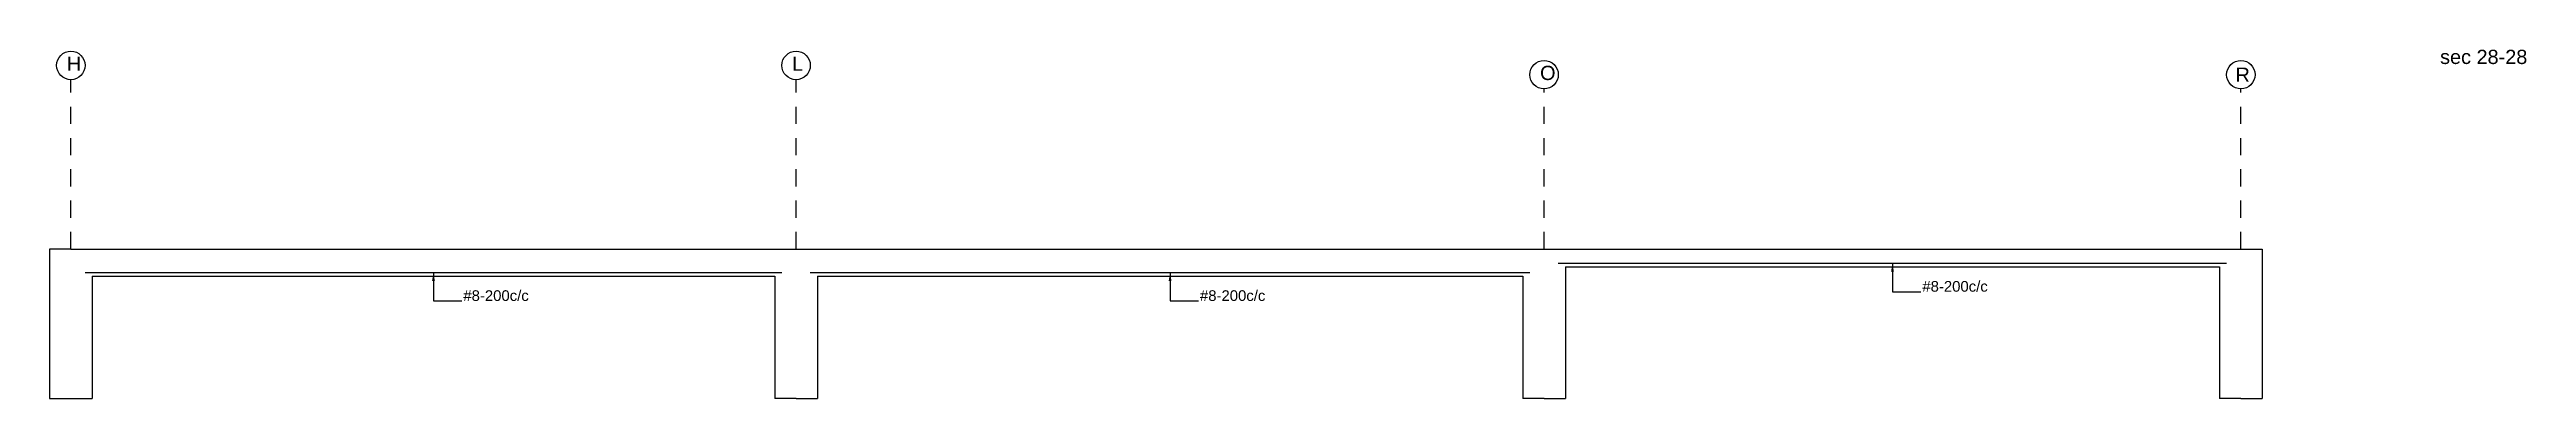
# Model space of a CAD drawing. Extents: x 0 to 119, y -5 to 121.
# Drawn here: x -0.15 to 17.27, y 76.83 to 79.28 of the extents above; entities that cross this region are included whole.
import ezdxf

# ---------------------------------------------------------------- set-up
doc = ezdxf.new("R2010")
doc.units = 0
doc.linetypes.add('ACAD_ISO02W100', pattern=[15, 12, -3])
for name, color, linetype in [('Axisline', 7, 'CONTINUOUS'), ('Axisline_Name', 1, 'CONTINUOUS'), ('LongBars', 1, 'CONTINUOUS'), ('Longsection', 2, 'CONTINUOUS'), ('Section_Name', 1, 'CONTINUOUS'), ('Slab_Bottom_Steel', 1, 'CONTINUOUS')]:
    doc.layers.add(name, color=color, linetype=linetype)
doc.styles.add('STRUDS_Arial', font='ARIAL.TTF', dxfattribs={"height": 0.04})

msp = doc.modelspace()

# ---------------------------------------------------------------- texts
at = {"layer": 'Axisline_Name', "style": 'STRUDS_Arial'}
for s, p in [('H', (-0.02813, 79.1325)), ('L', (5.07187, 79.1325)), ('O', (10.3319, 79.0675)), ('R', (15.2225, 79.055))]:
    msp.add_text(s, height=0.1, dxfattribs=at).set_placement(p)
at = {"layer": 'LongBars', "style": 'STRUDS_Arial'}
for p in [(2.76, 77.515), (7.94, 77.515), (13.02, 77.58)]:
    msp.add_text('#8-200c/c', height=0.075, dxfattribs=at).set_placement(p)
at = {"layer": 'Section_name', "style": 'STRUDS_Arial'}
msp.add_text('sec 28-28', height=0.1, dxfattribs=at).set_placement((16.661, 79.18))

# ---------------------------------------------------------------- linework, layer by layer
at = {"layer": 'Axisline', "linetype": 'ACAD_ISO02W100', "ltscale": 0.01}
for p, q in [((0, 77.88), (0, 79.07)), ((5.1, 77.88), (5.1, 79.07)), ((10.36, 77.88), (10.36, 79.005)), ((15.26, 77.88), (15.26, 79.005))]:
    msp.add_line(p, q, dxfattribs=at)
at = {"layer": 'Axisline'}
for centre in [(0, 79.17), (5.1, 79.17), (10.36, 79.105), (15.26, 79.105)]:
    msp.add_circle(centre, 0.1, dxfattribs=at)
at = {"layer": 'Longsection'}
for p, q in [((0, 77.88), (-0.15, 77.88)), ((-0.15, 77.88), (-0.15, 76.83)), ((0, 77.88), (5.1, 77.88)), ((5.1, 77.88), (10.36, 77.88)), ((10.36, 77.88), (15.26, 77.88)), ((15.26, 77.88), (15.41, 77.88)), ((15.41, 77.88), (15.41, 76.83)), ((0.15, 77.69), (4.95, 77.69)), ((0.15, 77.69), (0.15, 76.83)), ((4.95, 77.69), (4.95, 76.83)), ((5.25, 77.69), (10.21, 77.69)), ((5.25, 77.69), (5.25, 76.83)), ((10.21, 77.69), (10.21, 76.83)), ((10.51, 77.755), (15.11, 77.755)), ((10.51, 77.755), (10.51, 76.83)), ((15.11, 77.755), (15.11, 76.83)), ((-0.15, 76.83), (0, 76.83)), ((0, 76.83), (0.15, 76.83)), ((5.1, 76.83), (4.95, 76.83)), ((5.1, 76.83), (5.25, 76.83)), ((10.36, 76.83), (10.21, 76.83)), ((10.36, 76.83), (10.51, 76.83)), ((15.26, 76.83), (15.11, 76.83)), ((15.26, 76.83), (15.41, 76.83))]:
    msp.add_line(p, q, dxfattribs=at)
at = {"layer": 'Slab_Bottom_Steel'}
for p, q in [((0.1, 77.715), (5, 77.715)), ((2.55, 77.715), (2.55, 77.515)), ((5.2, 77.715), (10.26, 77.715)), ((7.73, 77.715), (7.73, 77.515)), ((10.46, 77.78), (15.16, 77.78)), ((12.81, 77.78), (12.81, 77.58)), ((2.55, 77.515), (2.75, 77.515)), ((7.73, 77.515), (7.93, 77.515)), ((12.81, 77.58), (13.01, 77.58))]:
    msp.add_line(p, q, dxfattribs=at)
for points in [[(2.55, 77.715), (2.54, 77.655), (2.55, 77.715), (2.56, 77.655)], [(7.73, 77.715), (7.72, 77.655), (7.73, 77.715), (7.74, 77.655)], [(12.81, 77.78), (12.8, 77.72), (12.81, 77.78), (12.82, 77.72)]]:
    msp.add_solid(points, dxfattribs=at)

msp.set_redraw_order([(e.dxf.handle, doc.entitydb.next_handle()) for e in msp.query("TEXT MTEXT ATTDEF DIMENSION ARC_DIMENSION")])  # texts and dimensions are drawn at this point

doc.saveas('drawing.dxf')
